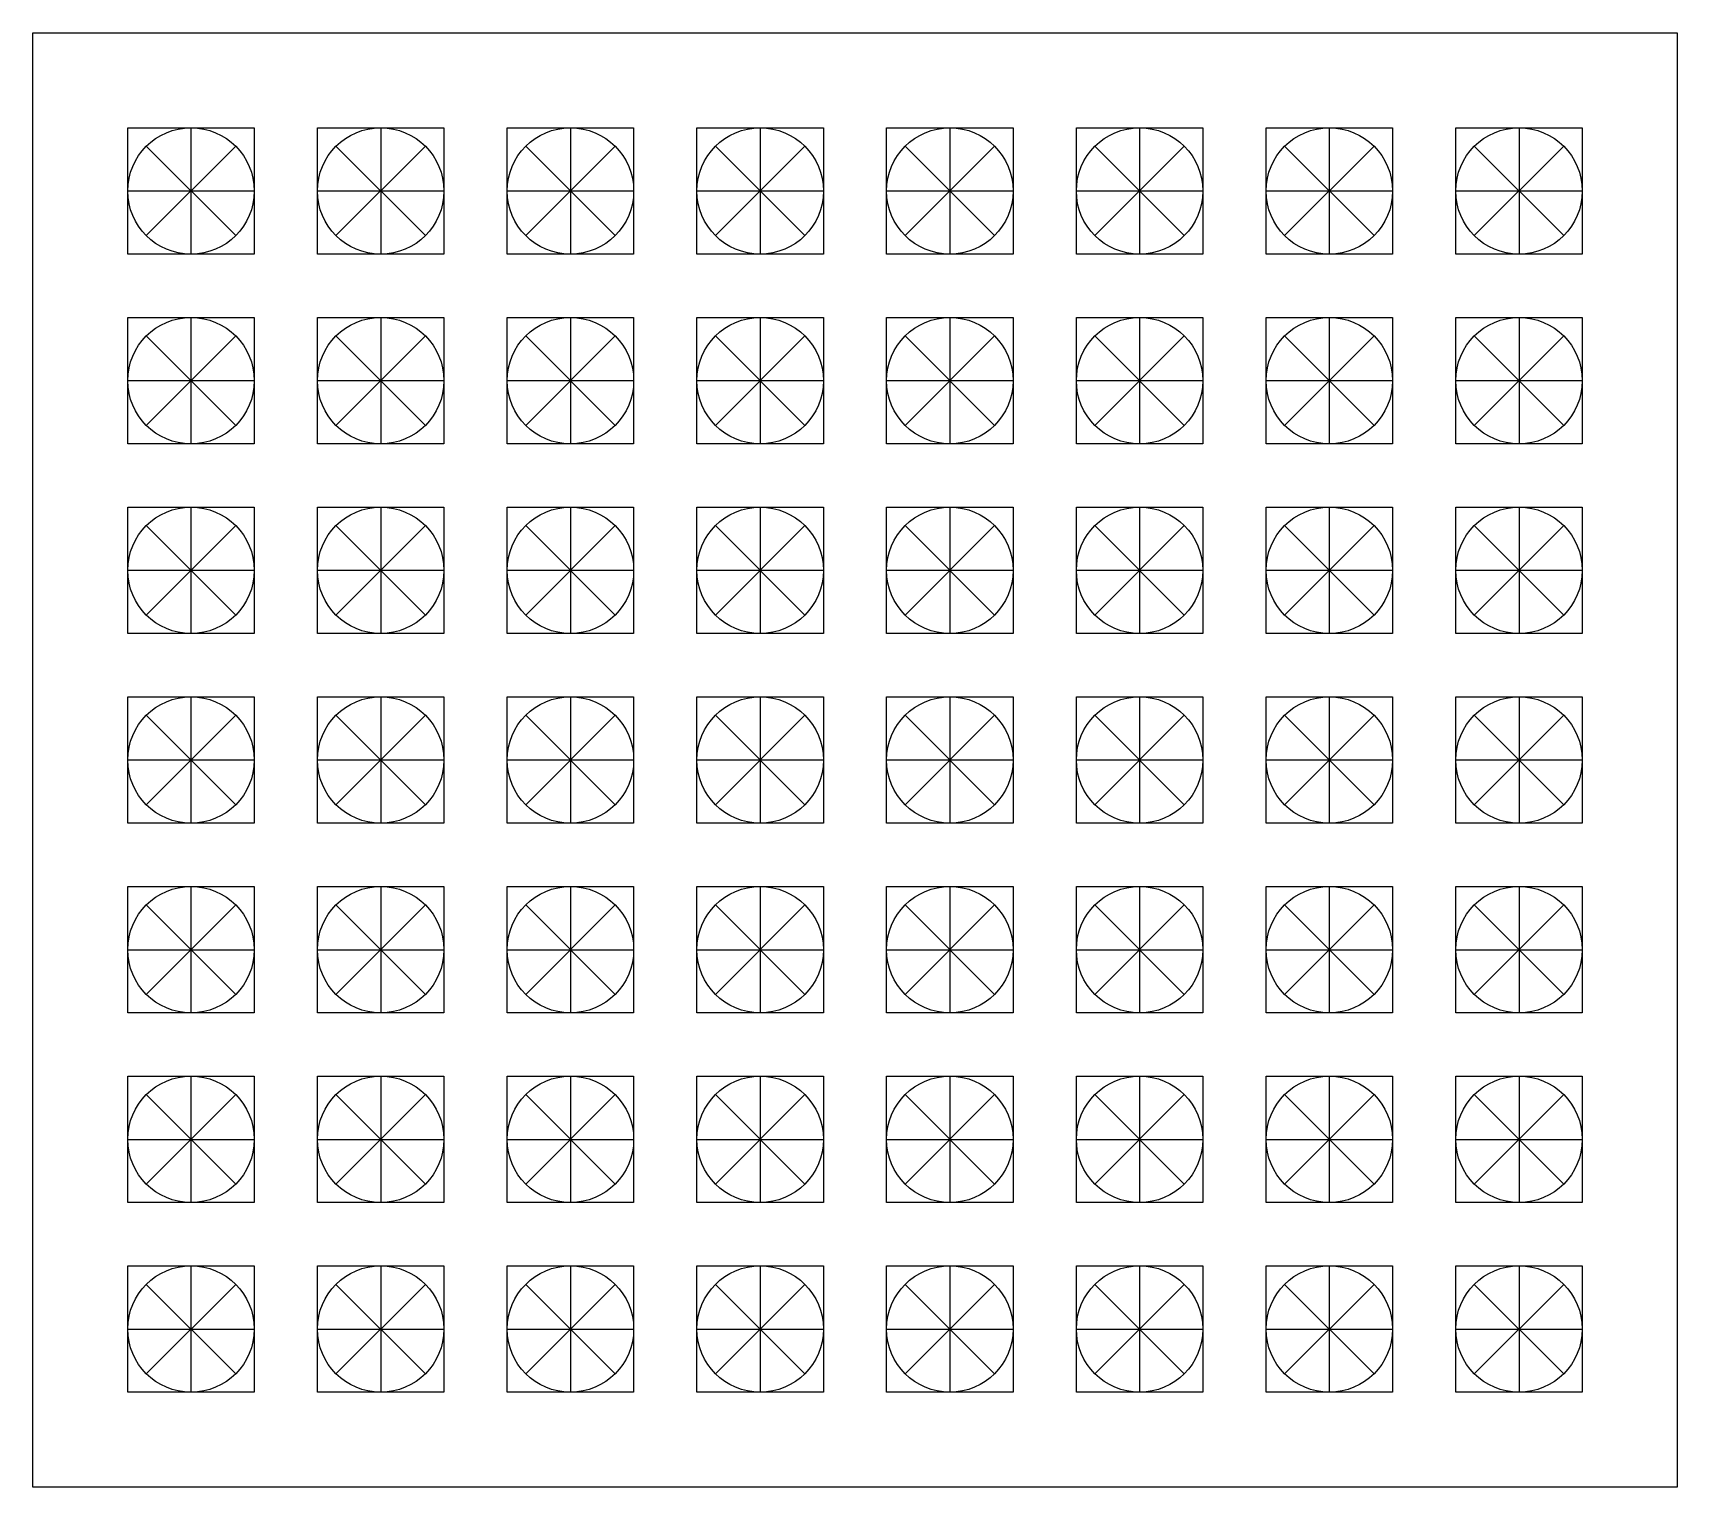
# Model space of a CAD drawing. Header units: millimetres. Extents: x 1568 to 31342, y 459 to 4403.
# Drawn here: x 10458 to 10718, y 2469.7 to 2699.7 of the extents above; entities that cross this region are included whole.
import ezdxf

# ---------------------------------------------------------------- set-up
doc = ezdxf.new("R2010")
doc.units = ezdxf.units.MM
doc.header["$LTSCALE"] = 0.5

msp = doc.modelspace()

# ---------------------------------------------------------------- linework, layer by layer
for p, q in [((10457.975, 2699.666), (10717.975, 2699.666)), ((10457.975, 2469.666), (10457.975, 2699.666)), ((10717.975, 2699.666), (10717.975, 2469.666)), ((10472.975, 2684.666), (10492.975, 2684.666)), ((10472.975, 2664.666), (10472.975, 2684.666)), ((10482.975, 2684.666), (10482.975, 2664.666)), ((10492.975, 2684.666), (10492.975, 2664.666)), ((10502.975, 2684.666), (10522.975, 2684.666)), ((10502.975, 2664.666), (10502.975, 2684.666)), ((10512.975, 2684.666), (10512.975, 2664.666)), ((10522.975, 2684.666), (10522.975, 2664.666)), ((10532.975, 2684.666), (10552.975, 2684.666)), ((10532.975, 2664.666), (10532.975, 2684.666)), ((10542.975, 2684.666), (10542.975, 2664.666)), ((10552.975, 2684.666), (10552.975, 2664.666)), ((10562.975, 2684.666), (10582.975, 2684.666)), ((10562.975, 2664.666), (10562.975, 2684.666)), ((10572.975, 2684.666), (10572.975, 2664.666)), ((10582.975, 2684.666), (10582.975, 2664.666)), ((10592.975, 2684.666), (10612.975, 2684.666)), ((10592.975, 2664.666), (10592.975, 2684.666)), ((10602.975, 2684.666), (10602.975, 2664.666)), ((10612.975, 2684.666), (10612.975, 2664.666)), ((10622.975, 2684.666), (10642.975, 2684.666)), ((10622.975, 2664.666), (10622.975, 2684.666)), ((10632.975, 2684.666), (10632.975, 2664.666)), ((10642.975, 2684.666), (10642.975, 2664.666)), ((10652.975, 2684.666), (10672.975, 2684.666)), ((10652.975, 2664.666), (10652.975, 2684.666)), ((10662.975, 2684.666), (10662.975, 2664.666)), ((10672.975, 2684.666), (10672.975, 2664.666)), ((10682.975, 2684.666), (10702.975, 2684.666)), ((10682.975, 2664.666), (10682.975, 2684.666)), ((10692.975, 2684.666), (10692.975, 2664.666)), ((10702.975, 2684.666), (10702.975, 2664.666)), ((10490.046, 2681.737), (10475.904, 2667.595)), ((10490.046, 2667.595), (10475.904, 2681.737)), ((10520.046, 2681.737), (10505.904, 2667.595)), ((10520.046, 2667.595), (10505.904, 2681.737)), ((10550.046, 2681.737), (10535.904, 2667.595)), ((10550.046, 2667.595), (10535.904, 2681.737)), ((10580.046, 2681.737), (10565.904, 2667.595)), ((10580.046, 2667.595), (10565.904, 2681.737)), ((10610.046, 2681.737), (10595.904, 2667.595)), ((10610.046, 2667.595), (10595.904, 2681.737)), ((10640.046, 2681.737), (10625.904, 2667.595)), ((10640.046, 2667.595), (10625.904, 2681.737)), ((10670.046, 2681.737), (10655.904, 2667.595)), ((10670.046, 2667.595), (10655.904, 2681.737)), ((10700.046, 2681.737), (10685.904, 2667.595)), ((10700.046, 2667.595), (10685.904, 2681.737)), ((10472.975, 2674.666), (10492.975, 2674.666)), ((10502.975, 2674.666), (10522.975, 2674.666)), ((10532.975, 2674.666), (10552.975, 2674.666)), ((10562.975, 2674.666), (10582.975, 2674.666)), ((10592.975, 2674.666), (10612.975, 2674.666)), ((10622.975, 2674.666), (10642.975, 2674.666)), ((10652.975, 2674.666), (10672.975, 2674.666)), ((10682.975, 2674.666), (10702.975, 2674.666)), ((10492.975, 2664.666), (10472.975, 2664.666)), ((10522.975, 2664.666), (10502.975, 2664.666)), ((10552.975, 2664.666), (10532.975, 2664.666)), ((10582.975, 2664.666), (10562.975, 2664.666)), ((10612.975, 2664.666), (10592.975, 2664.666)), ((10642.975, 2664.666), (10622.975, 2664.666)), ((10672.975, 2664.666), (10652.975, 2664.666)), ((10702.975, 2664.666), (10682.975, 2664.666)), ((10472.975, 2654.666), (10492.975, 2654.666)), ((10472.975, 2634.666), (10472.975, 2654.666)), ((10482.975, 2654.666), (10482.975, 2634.666)), ((10492.975, 2654.666), (10492.975, 2634.666)), ((10502.975, 2654.666), (10522.975, 2654.666)), ((10502.975, 2634.666), (10502.975, 2654.666)), ((10512.975, 2654.666), (10512.975, 2634.666)), ((10522.975, 2654.666), (10522.975, 2634.666)), ((10532.975, 2654.666), (10552.975, 2654.666)), ((10532.975, 2634.666), (10532.975, 2654.666)), ((10542.975, 2654.666), (10542.975, 2634.666)), ((10552.975, 2654.666), (10552.975, 2634.666)), ((10562.975, 2654.666), (10582.975, 2654.666)), ((10562.975, 2634.666), (10562.975, 2654.666)), ((10572.975, 2654.666), (10572.975, 2634.666)), ((10582.975, 2654.666), (10582.975, 2634.666)), ((10592.975, 2654.666), (10612.975, 2654.666)), ((10592.975, 2634.666), (10592.975, 2654.666)), ((10602.975, 2654.666), (10602.975, 2634.666)), ((10612.975, 2654.666), (10612.975, 2634.666)), ((10622.975, 2654.666), (10642.975, 2654.666)), ((10622.975, 2634.666), (10622.975, 2654.666)), ((10632.975, 2654.666), (10632.975, 2634.666)), ((10642.975, 2654.666), (10642.975, 2634.666)), ((10652.975, 2654.666), (10672.975, 2654.666)), ((10652.975, 2634.666), (10652.975, 2654.666)), ((10662.975, 2654.666), (10662.975, 2634.666)), ((10672.975, 2654.666), (10672.975, 2634.666)), ((10682.975, 2654.666), (10702.975, 2654.666)), ((10682.975, 2634.666), (10682.975, 2654.666)), ((10692.975, 2654.666), (10692.975, 2634.666)), ((10702.975, 2654.666), (10702.975, 2634.666)), ((10490.046, 2651.737), (10475.904, 2637.595)), ((10490.046, 2637.595), (10475.904, 2651.737)), ((10520.046, 2651.737), (10505.904, 2637.595)), ((10520.046, 2637.595), (10505.904, 2651.737)), ((10550.046, 2651.737), (10535.904, 2637.595)), ((10550.046, 2637.595), (10535.904, 2651.737)), ((10580.046, 2651.737), (10565.904, 2637.595)), ((10580.046, 2637.595), (10565.904, 2651.737)), ((10610.046, 2651.737), (10595.904, 2637.595)), ((10610.046, 2637.595), (10595.904, 2651.737)), ((10640.046, 2651.737), (10625.904, 2637.595)), ((10640.046, 2637.595), (10625.904, 2651.737)), ((10670.046, 2651.737), (10655.904, 2637.595)), ((10670.046, 2637.595), (10655.904, 2651.737)), ((10700.046, 2651.737), (10685.904, 2637.595)), ((10700.046, 2637.595), (10685.904, 2651.737)), ((10472.975, 2644.666), (10492.975, 2644.666)), ((10502.975, 2644.666), (10522.975, 2644.666)), ((10532.975, 2644.666), (10552.975, 2644.666)), ((10562.975, 2644.666), (10582.975, 2644.666)), ((10592.975, 2644.666), (10612.975, 2644.666)), ((10622.975, 2644.666), (10642.975, 2644.666)), ((10652.975, 2644.666), (10672.975, 2644.666)), ((10682.975, 2644.666), (10702.975, 2644.666)), ((10492.975, 2634.666), (10472.975, 2634.666)), ((10522.975, 2634.666), (10502.975, 2634.666)), ((10552.975, 2634.666), (10532.975, 2634.666)), ((10582.975, 2634.666), (10562.975, 2634.666)), ((10612.975, 2634.666), (10592.975, 2634.666)), ((10642.975, 2634.666), (10622.975, 2634.666)), ((10672.975, 2634.666), (10652.975, 2634.666)), ((10702.975, 2634.666), (10682.975, 2634.666)), ((10472.975, 2624.666), (10492.975, 2624.666)), ((10472.975, 2604.666), (10472.975, 2624.666)), ((10482.975, 2624.666), (10482.975, 2604.666)), ((10492.975, 2624.666), (10492.975, 2604.666)), ((10502.975, 2624.666), (10522.975, 2624.666)), ((10502.975, 2604.666), (10502.975, 2624.666)), ((10512.975, 2624.666), (10512.975, 2604.666)), ((10522.975, 2624.666), (10522.975, 2604.666)), ((10532.975, 2624.666), (10552.975, 2624.666)), ((10532.975, 2604.666), (10532.975, 2624.666)), ((10542.975, 2624.666), (10542.975, 2604.666)), ((10552.975, 2624.666), (10552.975, 2604.666)), ((10562.975, 2624.666), (10582.975, 2624.666)), ((10562.975, 2604.666), (10562.975, 2624.666)), ((10572.975, 2624.666), (10572.975, 2604.666)), ((10582.975, 2624.666), (10582.975, 2604.666)), ((10592.975, 2624.666), (10612.975, 2624.666)), ((10592.975, 2604.666), (10592.975, 2624.666)), ((10602.975, 2624.666), (10602.975, 2604.666)), ((10612.975, 2624.666), (10612.975, 2604.666)), ((10622.975, 2624.666), (10642.975, 2624.666)), ((10622.975, 2604.666), (10622.975, 2624.666)), ((10632.975, 2624.666), (10632.975, 2604.666)), ((10642.975, 2624.666), (10642.975, 2604.666)), ((10652.975, 2624.666), (10672.975, 2624.666)), ((10652.975, 2604.666), (10652.975, 2624.666)), ((10662.975, 2624.666), (10662.975, 2604.666)), ((10672.975, 2624.666), (10672.975, 2604.666)), ((10682.975, 2624.666), (10702.975, 2624.666)), ((10682.975, 2604.666), (10682.975, 2624.666)), ((10692.975, 2624.666), (10692.975, 2604.666)), ((10702.975, 2624.666), (10702.975, 2604.666)), ((10490.046, 2621.737), (10475.904, 2607.595)), ((10490.046, 2607.595), (10475.904, 2621.737)), ((10520.046, 2621.737), (10505.904, 2607.595)), ((10520.046, 2607.595), (10505.904, 2621.737)), ((10550.046, 2621.737), (10535.904, 2607.595)), ((10550.046, 2607.595), (10535.904, 2621.737)), ((10580.046, 2621.737), (10565.904, 2607.595)), ((10580.046, 2607.595), (10565.904, 2621.737)), ((10610.046, 2621.737), (10595.904, 2607.595)), ((10610.046, 2607.595), (10595.904, 2621.737)), ((10640.046, 2621.737), (10625.904, 2607.595)), ((10640.046, 2607.595), (10625.904, 2621.737)), ((10670.046, 2621.737), (10655.904, 2607.595)), ((10670.046, 2607.595), (10655.904, 2621.737)), ((10700.046, 2621.737), (10685.904, 2607.595)), ((10700.046, 2607.595), (10685.904, 2621.737)), ((10472.975, 2614.666), (10492.975, 2614.666)), ((10502.975, 2614.666), (10522.975, 2614.666)), ((10532.975, 2614.666), (10552.975, 2614.666)), ((10562.975, 2614.666), (10582.975, 2614.666)), ((10592.975, 2614.666), (10612.975, 2614.666)), ((10622.975, 2614.666), (10642.975, 2614.666)), ((10652.975, 2614.666), (10672.975, 2614.666)), ((10682.975, 2614.666), (10702.975, 2614.666)), ((10492.975, 2604.666), (10472.975, 2604.666)), ((10522.975, 2604.666), (10502.975, 2604.666)), ((10552.975, 2604.666), (10532.975, 2604.666)), ((10582.975, 2604.666), (10562.975, 2604.666)), ((10612.975, 2604.666), (10592.975, 2604.666)), ((10642.975, 2604.666), (10622.975, 2604.666)), ((10672.975, 2604.666), (10652.975, 2604.666)), ((10702.975, 2604.666), (10682.975, 2604.666)), ((10472.975, 2594.666), (10492.975, 2594.666)), ((10472.975, 2574.666), (10472.975, 2594.666)), ((10482.975, 2594.666), (10482.975, 2574.666)), ((10492.975, 2594.666), (10492.975, 2574.666)), ((10502.975, 2594.666), (10522.975, 2594.666)), ((10502.975, 2574.666), (10502.975, 2594.666)), ((10512.975, 2594.666), (10512.975, 2574.666)), ((10522.975, 2594.666), (10522.975, 2574.666)), ((10532.975, 2594.666), (10552.975, 2594.666)), ((10532.975, 2574.666), (10532.975, 2594.666)), ((10542.975, 2594.666), (10542.975, 2574.666)), ((10552.975, 2594.666), (10552.975, 2574.666)), ((10562.975, 2594.666), (10582.975, 2594.666)), ((10562.975, 2574.666), (10562.975, 2594.666)), ((10572.975, 2594.666), (10572.975, 2574.666)), ((10582.975, 2594.666), (10582.975, 2574.666)), ((10592.975, 2594.666), (10612.975, 2594.666)), ((10592.975, 2574.666), (10592.975, 2594.666)), ((10602.975, 2594.666), (10602.975, 2574.666)), ((10612.975, 2594.666), (10612.975, 2574.666)), ((10622.975, 2594.666), (10642.975, 2594.666)), ((10622.975, 2574.666), (10622.975, 2594.666)), ((10632.975, 2594.666), (10632.975, 2574.666)), ((10642.975, 2594.666), (10642.975, 2574.666)), ((10652.975, 2594.666), (10672.975, 2594.666)), ((10652.975, 2574.666), (10652.975, 2594.666)), ((10662.975, 2594.666), (10662.975, 2574.666)), ((10672.975, 2594.666), (10672.975, 2574.666)), ((10682.975, 2594.666), (10702.975, 2594.666)), ((10682.975, 2574.666), (10682.975, 2594.666)), ((10692.975, 2594.666), (10692.975, 2574.666)), ((10702.975, 2594.666), (10702.975, 2574.666)), ((10490.046, 2591.737), (10475.904, 2577.595)), ((10490.046, 2577.595), (10475.904, 2591.737)), ((10520.046, 2591.737), (10505.904, 2577.595)), ((10520.046, 2577.595), (10505.904, 2591.737)), ((10550.046, 2591.737), (10535.904, 2577.595)), ((10550.046, 2577.595), (10535.904, 2591.737)), ((10580.046, 2591.737), (10565.904, 2577.595)), ((10580.046, 2577.595), (10565.904, 2591.737)), ((10610.046, 2591.737), (10595.904, 2577.595)), ((10610.046, 2577.595), (10595.904, 2591.737)), ((10640.046, 2591.737), (10625.904, 2577.595)), ((10640.046, 2577.595), (10625.904, 2591.737)), ((10670.046, 2591.737), (10655.904, 2577.595)), ((10670.046, 2577.595), (10655.904, 2591.737)), ((10700.046, 2591.737), (10685.904, 2577.595)), ((10700.046, 2577.595), (10685.904, 2591.737)), ((10472.975, 2584.666), (10492.975, 2584.666)), ((10502.975, 2584.666), (10522.975, 2584.666)), ((10532.975, 2584.666), (10552.975, 2584.666)), ((10562.975, 2584.666), (10582.975, 2584.666)), ((10592.975, 2584.666), (10612.975, 2584.666)), ((10622.975, 2584.666), (10642.975, 2584.666)), ((10652.975, 2584.666), (10672.975, 2584.666)), ((10682.975, 2584.666), (10702.975, 2584.666)), ((10492.975, 2574.666), (10472.975, 2574.666)), ((10522.975, 2574.666), (10502.975, 2574.666)), ((10552.975, 2574.666), (10532.975, 2574.666)), ((10582.975, 2574.666), (10562.975, 2574.666)), ((10612.975, 2574.666), (10592.975, 2574.666)), ((10642.975, 2574.666), (10622.975, 2574.666)), ((10672.975, 2574.666), (10652.975, 2574.666)), ((10702.975, 2574.666), (10682.975, 2574.666)), ((10472.975, 2564.666), (10492.975, 2564.666)), ((10472.975, 2544.666), (10472.975, 2564.666)), ((10482.975, 2564.666), (10482.975, 2544.666)), ((10492.975, 2564.666), (10492.975, 2544.666)), ((10502.975, 2564.666), (10522.975, 2564.666)), ((10502.975, 2544.666), (10502.975, 2564.666)), ((10512.975, 2564.666), (10512.975, 2544.666)), ((10522.975, 2564.666), (10522.975, 2544.666)), ((10532.975, 2564.666), (10552.975, 2564.666)), ((10532.975, 2544.666), (10532.975, 2564.666)), ((10542.975, 2564.666), (10542.975, 2544.666)), ((10552.975, 2564.666), (10552.975, 2544.666)), ((10562.975, 2564.666), (10582.975, 2564.666)), ((10562.975, 2544.666), (10562.975, 2564.666)), ((10572.975, 2564.666), (10572.975, 2544.666)), ((10582.975, 2564.666), (10582.975, 2544.666)), ((10592.975, 2564.666), (10612.975, 2564.666)), ((10592.975, 2544.666), (10592.975, 2564.666)), ((10602.975, 2564.666), (10602.975, 2544.666)), ((10612.975, 2564.666), (10612.975, 2544.666)), ((10622.975, 2564.666), (10642.975, 2564.666)), ((10622.975, 2544.666), (10622.975, 2564.666)), ((10632.975, 2564.666), (10632.975, 2544.666)), ((10642.975, 2564.666), (10642.975, 2544.666)), ((10652.975, 2564.666), (10672.975, 2564.666)), ((10652.975, 2544.666), (10652.975, 2564.666)), ((10662.975, 2564.666), (10662.975, 2544.666)), ((10672.975, 2564.666), (10672.975, 2544.666)), ((10682.975, 2564.666), (10702.975, 2564.666)), ((10682.975, 2544.666), (10682.975, 2564.666)), ((10692.975, 2564.666), (10692.975, 2544.666)), ((10702.975, 2564.666), (10702.975, 2544.666)), ((10490.046, 2561.737), (10475.904, 2547.595)), ((10490.046, 2547.595), (10475.904, 2561.737)), ((10520.046, 2561.737), (10505.904, 2547.595)), ((10520.046, 2547.595), (10505.904, 2561.737)), ((10550.046, 2561.737), (10535.904, 2547.595)), ((10550.046, 2547.595), (10535.904, 2561.737)), ((10580.046, 2561.737), (10565.904, 2547.595)), ((10580.046, 2547.595), (10565.904, 2561.737)), ((10610.046, 2561.737), (10595.904, 2547.595)), ((10610.046, 2547.595), (10595.904, 2561.737)), ((10640.046, 2561.737), (10625.904, 2547.595)), ((10640.046, 2547.595), (10625.904, 2561.737)), ((10670.046, 2561.737), (10655.904, 2547.595)), ((10670.046, 2547.595), (10655.904, 2561.737)), ((10700.046, 2561.737), (10685.904, 2547.595)), ((10700.046, 2547.595), (10685.904, 2561.737)), ((10472.975, 2554.666), (10492.975, 2554.666)), ((10502.975, 2554.666), (10522.975, 2554.666)), ((10532.975, 2554.666), (10552.975, 2554.666)), ((10562.975, 2554.666), (10582.975, 2554.666)), ((10592.975, 2554.666), (10612.975, 2554.666)), ((10622.975, 2554.666), (10642.975, 2554.666)), ((10652.975, 2554.666), (10672.975, 2554.666)), ((10682.975, 2554.666), (10702.975, 2554.666)), ((10492.975, 2544.666), (10472.975, 2544.666)), ((10522.975, 2544.666), (10502.975, 2544.666)), ((10552.975, 2544.666), (10532.975, 2544.666)), ((10582.975, 2544.666), (10562.975, 2544.666)), ((10612.975, 2544.666), (10592.975, 2544.666)), ((10642.975, 2544.666), (10622.975, 2544.666)), ((10672.975, 2544.666), (10652.975, 2544.666)), ((10702.975, 2544.666), (10682.975, 2544.666)), ((10472.975, 2534.666), (10492.975, 2534.666)), ((10472.975, 2514.666), (10472.975, 2534.666)), ((10482.975, 2534.666), (10482.975, 2514.666)), ((10492.975, 2534.666), (10492.975, 2514.666)), ((10502.975, 2534.666), (10522.975, 2534.666)), ((10502.975, 2514.666), (10502.975, 2534.666)), ((10512.975, 2534.666), (10512.975, 2514.666)), ((10522.975, 2534.666), (10522.975, 2514.666)), ((10532.975, 2534.666), (10552.975, 2534.666)), ((10532.975, 2514.666), (10532.975, 2534.666)), ((10542.975, 2534.666), (10542.975, 2514.666)), ((10552.975, 2534.666), (10552.975, 2514.666)), ((10562.975, 2534.666), (10582.975, 2534.666)), ((10562.975, 2514.666), (10562.975, 2534.666)), ((10572.975, 2534.666), (10572.975, 2514.666)), ((10582.975, 2534.666), (10582.975, 2514.666)), ((10592.975, 2534.666), (10612.975, 2534.666)), ((10592.975, 2514.666), (10592.975, 2534.666)), ((10602.975, 2534.666), (10602.975, 2514.666)), ((10612.975, 2534.666), (10612.975, 2514.666)), ((10622.975, 2534.666), (10642.975, 2534.666)), ((10622.975, 2514.666), (10622.975, 2534.666)), ((10632.975, 2534.666), (10632.975, 2514.666)), ((10642.975, 2534.666), (10642.975, 2514.666)), ((10652.975, 2534.666), (10672.975, 2534.666)), ((10652.975, 2514.666), (10652.975, 2534.666)), ((10662.975, 2534.666), (10662.975, 2514.666)), ((10672.975, 2534.666), (10672.975, 2514.666)), ((10682.975, 2534.666), (10702.975, 2534.666)), ((10682.975, 2514.666), (10682.975, 2534.666)), ((10692.975, 2534.666), (10692.975, 2514.666)), ((10702.975, 2534.666), (10702.975, 2514.666)), ((10490.046, 2531.737), (10475.904, 2517.595)), ((10490.046, 2517.595), (10475.904, 2531.737)), ((10520.046, 2531.737), (10505.904, 2517.595)), ((10520.046, 2517.595), (10505.904, 2531.737)), ((10550.046, 2531.737), (10535.904, 2517.595)), ((10550.046, 2517.595), (10535.904, 2531.737)), ((10580.046, 2531.737), (10565.904, 2517.595)), ((10580.046, 2517.595), (10565.904, 2531.737)), ((10610.046, 2531.737), (10595.904, 2517.595)), ((10610.046, 2517.595), (10595.904, 2531.737)), ((10640.046, 2531.737), (10625.904, 2517.595)), ((10640.046, 2517.595), (10625.904, 2531.737)), ((10670.046, 2531.737), (10655.904, 2517.595)), ((10670.046, 2517.595), (10655.904, 2531.737)), ((10700.046, 2531.737), (10685.904, 2517.595)), ((10700.046, 2517.595), (10685.904, 2531.737)), ((10472.975, 2524.666), (10492.975, 2524.666)), ((10502.975, 2524.666), (10522.975, 2524.666)), ((10532.975, 2524.666), (10552.975, 2524.666)), ((10562.975, 2524.666), (10582.975, 2524.666)), ((10592.975, 2524.666), (10612.975, 2524.666)), ((10622.975, 2524.666), (10642.975, 2524.666)), ((10652.975, 2524.666), (10672.975, 2524.666)), ((10682.975, 2524.666), (10702.975, 2524.666)), ((10492.975, 2514.666), (10472.975, 2514.666)), ((10522.975, 2514.666), (10502.975, 2514.666)), ((10552.975, 2514.666), (10532.975, 2514.666)), ((10582.975, 2514.666), (10562.975, 2514.666)), ((10612.975, 2514.666), (10592.975, 2514.666)), ((10642.975, 2514.666), (10622.975, 2514.666)), ((10672.975, 2514.666), (10652.975, 2514.666)), ((10702.975, 2514.666), (10682.975, 2514.666)), ((10472.975, 2504.666), (10492.975, 2504.666)), ((10472.975, 2484.666), (10472.975, 2504.666)), ((10482.975, 2504.666), (10482.975, 2484.666)), ((10492.975, 2504.666), (10492.975, 2484.666)), ((10502.975, 2504.666), (10522.975, 2504.666)), ((10502.975, 2484.666), (10502.975, 2504.666)), ((10512.975, 2504.666), (10512.975, 2484.666)), ((10522.975, 2504.666), (10522.975, 2484.666)), ((10532.975, 2504.666), (10552.975, 2504.666)), ((10532.975, 2484.666), (10532.975, 2504.666)), ((10542.975, 2504.666), (10542.975, 2484.666)), ((10552.975, 2504.666), (10552.975, 2484.666)), ((10562.975, 2504.666), (10582.975, 2504.666)), ((10562.975, 2484.666), (10562.975, 2504.666)), ((10572.975, 2504.666), (10572.975, 2484.666)), ((10582.975, 2504.666), (10582.975, 2484.666)), ((10592.975, 2504.666), (10612.975, 2504.666)), ((10592.975, 2484.666), (10592.975, 2504.666)), ((10602.975, 2504.666), (10602.975, 2484.666)), ((10612.975, 2504.666), (10612.975, 2484.666)), ((10622.975, 2504.666), (10642.975, 2504.666)), ((10622.975, 2484.666), (10622.975, 2504.666)), ((10632.975, 2504.666), (10632.975, 2484.666)), ((10642.975, 2504.666), (10642.975, 2484.666)), ((10652.975, 2504.666), (10672.975, 2504.666)), ((10652.975, 2484.666), (10652.975, 2504.666)), ((10662.975, 2504.666), (10662.975, 2484.666)), ((10672.975, 2504.666), (10672.975, 2484.666)), ((10682.975, 2504.666), (10702.975, 2504.666)), ((10682.975, 2484.666), (10682.975, 2504.666)), ((10692.975, 2504.666), (10692.975, 2484.666)), ((10702.975, 2504.666), (10702.975, 2484.666)), ((10490.046, 2501.737), (10475.904, 2487.595)), ((10490.046, 2487.595), (10475.904, 2501.737)), ((10520.046, 2501.737), (10505.904, 2487.595)), ((10520.046, 2487.595), (10505.904, 2501.737)), ((10550.046, 2501.737), (10535.904, 2487.595)), ((10550.046, 2487.595), (10535.904, 2501.737)), ((10580.046, 2501.737), (10565.904, 2487.595)), ((10580.046, 2487.595), (10565.904, 2501.737)), ((10610.046, 2501.737), (10595.904, 2487.595)), ((10610.046, 2487.595), (10595.904, 2501.737)), ((10640.046, 2501.737), (10625.904, 2487.595)), ((10640.046, 2487.595), (10625.904, 2501.737)), ((10670.046, 2501.737), (10655.904, 2487.595)), ((10670.046, 2487.595), (10655.904, 2501.737)), ((10700.046, 2501.737), (10685.904, 2487.595)), ((10700.046, 2487.595), (10685.904, 2501.737)), ((10472.975, 2494.666), (10492.975, 2494.666)), ((10502.975, 2494.666), (10522.975, 2494.666)), ((10532.975, 2494.666), (10552.975, 2494.666)), ((10562.975, 2494.666), (10582.975, 2494.666)), ((10592.975, 2494.666), (10612.975, 2494.666)), ((10622.975, 2494.666), (10642.975, 2494.666)), ((10652.975, 2494.666), (10672.975, 2494.666)), ((10682.975, 2494.666), (10702.975, 2494.666)), ((10492.975, 2484.666), (10472.975, 2484.666)), ((10522.975, 2484.666), (10502.975, 2484.666)), ((10552.975, 2484.666), (10532.975, 2484.666)), ((10582.975, 2484.666), (10562.975, 2484.666)), ((10612.975, 2484.666), (10592.975, 2484.666)), ((10642.975, 2484.666), (10622.975, 2484.666)), ((10672.975, 2484.666), (10652.975, 2484.666)), ((10702.975, 2484.666), (10682.975, 2484.666)), ((10717.975, 2469.666), (10457.975, 2469.666))]:
    msp.add_line(p, q)
for centre in [(10482.975, 2674.666), (10512.975, 2674.666), (10542.975, 2674.666), (10572.975, 2674.666), (10602.975, 2674.666), (10632.975, 2674.666), (10662.975, 2674.666), (10692.975, 2674.666), (10482.975, 2644.666), (10512.975, 2644.666), (10542.975, 2644.666), (10572.975, 2644.666), (10602.975, 2644.666), (10632.975, 2644.666), (10662.975, 2644.666), (10692.975, 2644.666), (10482.975, 2614.666), (10512.975, 2614.666), (10542.975, 2614.666), (10572.975, 2614.666), (10602.975, 2614.666), (10632.975, 2614.666), (10662.975, 2614.666), (10692.975, 2614.666), (10482.975, 2584.666), (10512.975, 2584.666), (10542.975, 2584.666), (10572.975, 2584.666), (10602.975, 2584.666), (10632.975, 2584.666), (10662.975, 2584.666), (10692.975, 2584.666), (10482.975, 2554.666), (10512.975, 2554.666), (10542.975, 2554.666), (10572.975, 2554.666), (10602.975, 2554.666), (10632.975, 2554.666), (10662.975, 2554.666), (10692.975, 2554.666), (10482.975, 2524.666), (10512.975, 2524.666), (10542.975, 2524.666), (10572.975, 2524.666), (10602.975, 2524.666), (10632.975, 2524.666), (10662.975, 2524.666), (10692.975, 2524.666), (10482.975, 2494.666), (10512.975, 2494.666), (10542.975, 2494.666), (10572.975, 2494.666), (10602.975, 2494.666), (10632.975, 2494.666), (10662.975, 2494.666), (10692.975, 2494.666)]:
    msp.add_circle(centre, 10)

doc.saveas('drawing.dxf')
